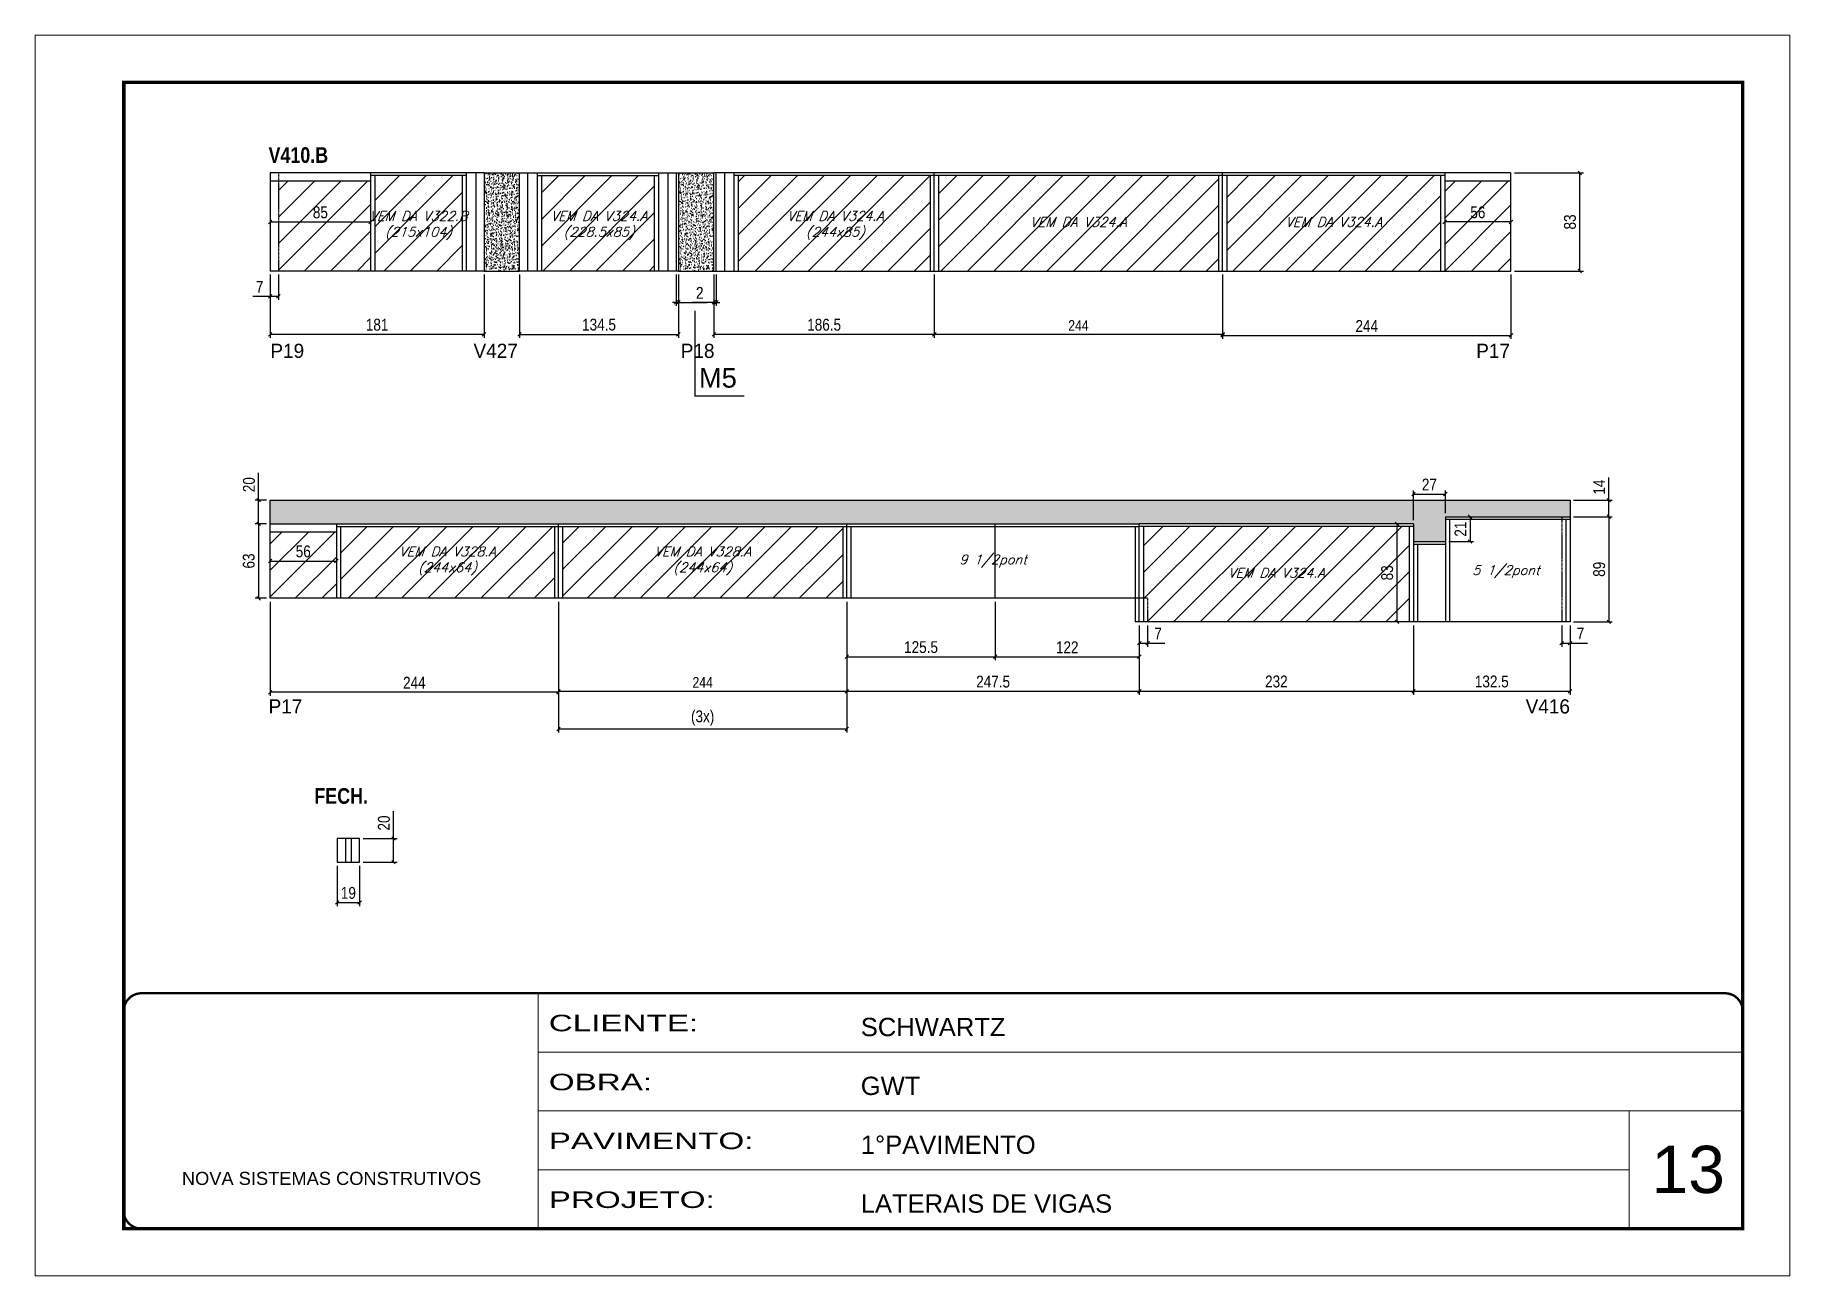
# Model space of a CAD drawing. Extents: x 13154 to 22413, y 1253 to 30260.
# Drawn here: x 13154 to 14639, y 25373 to 26423 of the extents above; entities that cross this region are included whole.
import ezdxf

# ---------------------------------------------------------------- set-up
doc = ezdxf.new("R2010")
doc.units = 0
for name, pattern in [('CONTINUO', [0]), ('DASHED', [0.75, 0.5, -0.25]), ('HIDDEN', [0.375, 0.25, -0.125])]:
    doc.linetypes.add(name, pattern=pattern)
for name, color, linetype in [('5', 5, 'Continuous'), ('COTA', 241, 'Continuous'), ('NOMENCLATURA', 7, 'Continuous'), ('Painéis', 200, 'Continuous'), ('SARR_2.2x7', 40, 'Continuous'), ('SARR_3.5x7', 81, 'Continuous'), ('texto', 7, 'Continuous')]:
    doc.layers.add(name, color=color, linetype=linetype)
for name, color, linetype, lineweight in [('CARIMBO', 255, 'Continuous', 9), ('Folhas', 255, 'Continuous', 9), ('Hachura', 251, 'Continuous', 9), ('SARRAFO DE PRESSAO', 251, 'DASHED', 9)]:
    doc.layers.add(name, color=color, linetype=linetype, lineweight=lineweight)
doc.styles.add('ARIAL', font='arial.ttf')
doc.styles.add('COTA TECNICA', font='techl___.ttf', dxfattribs={"height": 10})
doc.styles.add('COTA TECNICA-50', font='techl___.ttf', dxfattribs={"height": 9})
doc.styles.add('Romans', font='romans.shx')
doc.styles.add('ROMAS860', font='ROMAS860.SHX')
doc.styles.get("Standard").update_dxf_attribs({"font": 'arial.ttf'})
doc.styles.add('TECNICA', font='techb___.ttf', dxfattribs={"height": 10})
doc.styles.add('Tecnologia', font='')
doc.styles.get('Tecnologia').set_extended_font_data('Forgotten Futurist')
doc.dimstyles.new('COTA PAINEL-50', dxfattribs={"dimtxt": 9, "dimasz": 3, "dimexe": 3, "dimexo": 3, "dimgap": 3, "dimtad": 1, "dimdec": 1, "dimzin": 12, "dimdsep": 46, "dimtxsty": 'COTA TECNICA-50', "dimblk1": 'OBLIQUE', "dimblk2": 'OBLIQUE', "dimsah": 1, "dimcen": 0.9, "dimclrd": 4, "dimclre": 4, "dimclrt": 240, "dimadec": 1, "dimazin": 3, "dimtfac": 1, "dimtdec": 1, "dimtmove": 0, "dimatfit": 3, "dimfxl": 1, "dimtolj": 1, "dimtzin": 12, "dimarcsym": 0})
doc.dimstyles.new('PAINEL', dxfattribs={"dimtxt": 10, "dimasz": 3, "dimexe": 3, "dimexo": 3, "dimgap": 3, "dimtad": 1, "dimdec": 1, "dimzin": 12, "dimdsep": 46, "dimtxsty": 'COTA TECNICA', "dimblk1": 'OBLIQUE', "dimblk2": 'OBLIQUE', "dimsah": 1, "dimcen": 0.9, "dimclrd": 4, "dimclre": 4, "dimclrt": 240, "dimadec": 1, "dimazin": 3, "dimtfac": 1, "dimtdec": 1, "dimtmove": 0, "dimatfit": 3, "dimfxl": 1, "dimtolj": 1, "dimtzin": 12, "dimarcsym": 0})

msp = doc.modelspace()

# ---------------------------------------------------------------- texts
at = {"layer": '5', "linetype": 'Continuous', "style": 'ROMAS860'}
for s, p in [('P19', (13353.51, 26150.27)), ('V427', (13525.41, 26150.27)), ('P18', (13700.77, 26150.27)), ('P17', (14373.93, 26150.27)), ('P17', (13351.98, 25849.38)), ('V416', (14415.75, 25849.38))]:
    msp.add_text(s, height=12, rotation=0.00004, dxfattribs=at).set_placement(p)
at = {"layer": 'CARIMBO', "style": 'ARIAL'}
msp.add_text('13', height=40, dxfattribs=at).set_placement((14522.24, 25443.59))
at = {"layer": 'NOMENCLATURA', "style": 'TECNICA'}
for s, p in [('V410.B', (13351.93, 26315.34)), ('FECH.', (13390.71, 25772.99))]:
    msp.add_text(s, height=13.2, dxfattribs=at).set_placement(p)
at = {"layer": 'NOMENCLATURA', "linetype": 'Continuous'}
msp.add_text('M5', height=16.5, dxfattribs=at).set_placement((13716.19, 26125.12))
at = {"layer": 'texto', "color": 2, "char_height": 8, "attachment_point": 5, "style": 'Romans'}
for s, insert in [('{\\Q19;\\C256;VEM DA V322.B^J(215x104)}', (13478.81, 26262.32)), ('{\\Q19;\\C256;VEM DA V324.A^J(228.5x85)}', (13631.56, 26262.32)), ('{\\Q19;\\C256;VEM DA V324.A^J(244x85)}', (13831.56, 26262.32)), ('{\\Q19;\\C256;VEM DA V324.A}', (14037.31, 26265.32)), ('{\\Q19;\\C256;VEM DA V324.A}', (14253.31, 26265.32)), ('{\\Q19;\\C256;VEM DA V328.A^J(244x64)}', (13503.31, 25978.39)), ('{\\Q19;\\C256;VEM DA V328.A^J(244x64)}', (13719.31, 25978.39)), ('{\\Q19;\\C256;9 1/2pont}', (13965.06, 25978.39)), ('{\\Q19;\\C256;5 1/2pont}', (14399.06, 25969.39)), ('{\\Q19;\\C256;VEM DA V324.A}', (14204.81, 25968.39))]:
    msp.add_mtext(s, dxfattribs=dict(at, insert=insert))

# ---------------------------------------------------------------- blocks, each defined once
blk = doc.blocks.new('9999999999')
at = {"color": 30, "linetype": 'CONTINUO'}
for p, q in [((98564.6, 34230.2), (98564.6, 34429.4)), ((98564.6, 34379.6), (99584, 34379.6)), ((98564.6, 34329.8), (99488, 34329.8)), ((99584, 34329.8), (99488, 34329.8)), ((99488, 34329.8), (99488, 34230.2)), ((98564.6, 34280), (99488, 34280))]:
    blk.add_line(p, q, dxfattribs=at)
at = {"color": 30, "linetype": 'CONTINUO', "const_width": 2}
blk.add_lwpolyline([(99584, 34230.2), (99584, 34414.4, 0.414214), (99569, 34429.4), (98229, 34429.4, 0.414214), (98214, 34414.4), (98214, 34245.2, 0.414214), (98229, 34230.2), (99584, 34230.2)], format="xyb", dxfattribs=at)
at = {"layer": 'Folhas'}
blk.add_lwpolyline([(98139, 34190.2), (99624, 34190.2), (99624, 35240.2), (98139, 35240.2)], close=True, dxfattribs=at)
at = {"layer": 'Folhas', "color": 30, "const_width": 3}
blk.add_lwpolyline([(98214, 34230.2), (99584, 34230.2), (99584, 35200.2), (98214, 35200.2)], close=True, dxfattribs=at)
at = {"color": 7, "linetype": 'Continuous', "ltscale": 5, "style": 'ARIAL'}
for s, height, p in [('SCHWARTZ', 15.48, (98837.7, 34393.1)), ('GWT', 15.48, (98837.7, 34343.3)), ('1°PAVIMENTO', 15.483, (98837.7, 34293.5)), ('NOVA SISTEMAS CONSTRUTIVOS', 11.059, (98263.2, 34267.2)), ('LATERAIS DE VIGAS', 15.483, (98837.7, 34243.7))]:
    blk.add_text(s, height=height, dxfattribs=at).set_placement(p)
at = {"layer": 'Folhas', "color": 7, "style": 'Tecnologia', "width": 1.5}
for s, p in [('CLIENTE:', (98573.7, 34397.2)), ('OBRA:', (98573.7, 34347.3)), ('PAVIMENTO:', (98573.7, 34297.5)), ('PROJETO:', (98573.7, 34247.7))]:
    blk.add_text(s, height=14, dxfattribs=at).set_placement(p)
blk = doc.blocks.new('_Oblique')
at = {"color": 0, "linetype": 'ByBlock', "lineweight": -2}
blk.add_line((-0.5, -0.5), (0.5, 0.5), dxfattribs=at)
blk = doc.blocks.new('*D1361')
at = {"layer": 'COTA', "color": 4, "linetype": 'ByBlock', "lineweight": -2, "transparency": 16777216}
for p, q in [((13353.3, 26220.8), (13353.3, 26167.2)), ((13534.3, 26220.8), (13534.3, 26167.2)), ((13534.3, 26170.2), (13353.3, 26170.2))]:
    blk.add_line(p, q, dxfattribs=at)
at = {"layer": 'Defpoints', "color": 0, "linetype": 'ByBlock', "transparency": 16777216}
for p in [(13353.3, 26223.8), (13534.3, 26223.8), (13353.3, 26170.2)]:
    blk.add_point(p, dxfattribs=at)
at = {"layer": 'COTA', "color": 4, "linetype": 'ByBlock', "lineweight": -2, "transparency": 16777216, "xscale": 3, "yscale": 3, "zscale": 3, "rotation": 180}
blk.add_blockref('_Oblique', (13353.3, 26170.2), dxfattribs=at)
at = {"layer": 'COTA', "color": 4, "linetype": 'ByBlock', "lineweight": -2, "transparency": 16777216, "xscale": 3, "yscale": 3, "zscale": 3}
blk.add_blockref('_Oblique', (13534.3, 26170.2), dxfattribs=at)
at = {"layer": 'COTA', "color": 240, "linetype": 'ByBlock', "transparency": 16777216, "insert": (13443.8, 26178.3), "char_height": 10, "attachment_point": 5, "style": 'COTA TECNICA'}
blk.add_mtext('\\A1;181', dxfattribs=at)
blk = doc.blocks.new('*D1362')
at = {"layer": 'COTA', "color": 4, "lineweight": -2, "transparency": 16777216}
for p, q in [((13353.3, 26220.8), (13353.3, 26199.3)), ((13360.3, 26220.8), (13360.3, 26199.3)), ((13353.3, 26202.3), (13338.6, 26202.3)), ((13360.3, 26202.3), (13353.3, 26202.3))]:
    blk.add_line(p, q, dxfattribs=at)
at = {"layer": 'Defpoints', "color": 0, "transparency": 16777216}
for p in [(13353.3, 26223.8), (13360.3, 26223.8), (13353.3, 26202.3)]:
    blk.add_point(p, dxfattribs=at)
at = {"layer": 'COTA', "color": 4, "lineweight": -2, "transparency": 16777216, "xscale": 3, "yscale": 3, "zscale": 3, "rotation": 180}
blk.add_blockref('_Oblique', (13353.3, 26202.3), dxfattribs=at)
at = {"layer": 'COTA', "color": 4, "lineweight": -2, "transparency": 16777216, "xscale": 3, "yscale": 3, "zscale": 3}
blk.add_blockref('_Oblique', (13360.3, 26202.3), dxfattribs=at)
at = {"layer": 'COTA', "color": 240, "transparency": 16777216, "insert": (13344.4, 26210.4), "char_height": 10, "attachment_point": 5, "style": 'COTA TECNICA'}
blk.add_mtext('\\A1;7', dxfattribs=at)
blk = doc.blocks.new('*D1363')
at = {"layer": 'COTA', "color": 4, "lineweight": -2, "transparency": 16777216}
blk.add_line((13353.3, 26265.3), (13438.3, 26265.3), dxfattribs=at)
at = {"layer": 'Defpoints', "color": 0, "transparency": 16777216}
for p in [(13353.3, 26265.3), (13438.3, 26265.3), (13438.3, 26265.3)]:
    blk.add_point(p, dxfattribs=at)
at = {"layer": 'COTA', "color": 4, "lineweight": -2, "transparency": 16777216, "xscale": 3, "yscale": 3, "zscale": 3, "rotation": 180}
blk.add_blockref('_Oblique', (13353.3, 26265.3), dxfattribs=at)
at = {"layer": 'COTA', "color": 4, "lineweight": -2, "transparency": 16777216, "xscale": 3, "yscale": 3, "zscale": 3}
blk.add_blockref('_Oblique', (13438.3, 26265.3), dxfattribs=at)
at = {"layer": 'COTA', "color": 240, "transparency": 16777216, "insert": (13395.8, 26273.4), "char_height": 10, "attachment_point": 5, "style": 'COTA TECNICA'}
blk.add_mtext('\\A1;85', dxfattribs=at)
blk = doc.blocks.new('*D1364')
at = {"layer": 'COTA', "color": 4, "linetype": 'ByBlock', "lineweight": -2, "transparency": 16777216}
for p, q in [((13564.3, 26220.8), (13564.3, 26167.2)), ((13698.8, 26220.8), (13698.8, 26167.2)), ((13564.3, 26170.2), (13698.8, 26170.2))]:
    blk.add_line(p, q, dxfattribs=at)
at = {"layer": 'Defpoints', "color": 0, "linetype": 'ByBlock', "transparency": 16777216}
for p in [(13564.3, 26223.8), (13698.8, 26223.8), (13698.8, 26170.2)]:
    blk.add_point(p, dxfattribs=at)
at = {"layer": 'COTA', "color": 4, "linetype": 'ByBlock', "lineweight": -2, "transparency": 16777216, "xscale": 3, "yscale": 3, "zscale": 3, "rotation": 180}
blk.add_blockref('_Oblique', (13564.3, 26170.2), dxfattribs=at)
at = {"layer": 'COTA', "color": 4, "linetype": 'ByBlock', "lineweight": -2, "transparency": 16777216, "xscale": 3, "yscale": 3, "zscale": 3}
blk.add_blockref('_Oblique', (13698.8, 26170.2), dxfattribs=at)
at = {"layer": 'COTA', "color": 240, "linetype": 'ByBlock', "transparency": 16777216, "insert": (13631.6, 26178.4), "char_height": 10, "attachment_point": 5, "style": 'COTA TECNICA'}
blk.add_mtext('\\A1;134.5', dxfattribs=at)
blk = doc.blocks.new('*D1365')
at = {"layer": 'COTA', "color": 4, "linetype": 'ByBlock', "lineweight": -2, "transparency": 16777216}
for p, q in [((13915.3, 26220.8), (13915.3, 26167.2)), ((14159.3, 26220.8), (14159.3, 26167.2)), ((14159.3, 26170.2), (13915.3, 26170.2))]:
    blk.add_line(p, q, dxfattribs=at)
at = {"layer": 'Defpoints', "color": 0, "linetype": 'ByBlock', "transparency": 16777216}
for p in [(13915.3, 26223.8), (14159.3, 26223.8), (13915.3, 26170.2)]:
    blk.add_point(p, dxfattribs=at)
at = {"layer": 'COTA', "color": 4, "linetype": 'ByBlock', "lineweight": -2, "transparency": 16777216, "xscale": 3, "yscale": 3, "zscale": 3, "rotation": 180}
blk.add_blockref('_Oblique', (13915.3, 26170.2), dxfattribs=at)
at = {"layer": 'COTA', "color": 4, "linetype": 'ByBlock', "lineweight": -2, "transparency": 16777216, "xscale": 3, "yscale": 3, "zscale": 3}
blk.add_blockref('_Oblique', (14159.3, 26170.2), dxfattribs=at)
at = {"layer": 'COTA', "color": 240, "linetype": 'ByBlock', "transparency": 16777216, "insert": (14037.3, 26177.7), "char_height": 9, "attachment_point": 5, "style": 'COTA TECNICA-50'}
blk.add_mtext('\\A1;244', dxfattribs=at)
blk = doc.blocks.new('*D1367')
at = {"layer": 'COTA', "color": 4, "linetype": 'ByBlock', "lineweight": -2, "transparency": 16777216}
for p, q in [((14159.3, 26220.8), (14159.3, 26166.3)), ((14403.3, 26220.8), (14403.3, 26166.3)), ((14159.3, 26169.3), (14403.3, 26169.3))]:
    blk.add_line(p, q, dxfattribs=at)
at = {"layer": 'Defpoints', "color": 0, "linetype": 'ByBlock', "transparency": 16777216}
for p in [(14159.3, 26223.8), (14403.3, 26223.8), (14403.3, 26169.3)]:
    blk.add_point(p, dxfattribs=at)
at = {"layer": 'COTA', "color": 4, "linetype": 'ByBlock', "lineweight": -2, "transparency": 16777216, "xscale": 3, "yscale": 3, "zscale": 3, "rotation": 180}
blk.add_blockref('_Oblique', (14159.3, 26169.3), dxfattribs=at)
at = {"layer": 'COTA', "color": 4, "linetype": 'ByBlock', "lineweight": -2, "transparency": 16777216, "xscale": 3, "yscale": 3, "zscale": 3}
blk.add_blockref('_Oblique', (14403.3, 26169.3), dxfattribs=at)
at = {"layer": 'COTA', "color": 240, "linetype": 'ByBlock', "transparency": 16777216, "insert": (14281.3, 26177.3), "char_height": 10, "attachment_point": 5, "style": 'COTA TECNICA'}
blk.add_mtext('\\A1;244', dxfattribs=at)
blk = doc.blocks.new('*D1368')
at = {"layer": 'COTA', "color": 4, "linetype": 'ByBlock', "lineweight": -2, "transparency": 16777216}
for p, q in [((13728.8, 26220.8), (13728.8, 26167.2)), ((13915.3, 26220.8), (13915.3, 26167.2)), ((13915.3, 26170.2), (13728.8, 26170.2))]:
    blk.add_line(p, q, dxfattribs=at)
at = {"layer": 'Defpoints', "color": 0, "linetype": 'ByBlock', "transparency": 16777216}
for p in [(13728.8, 26223.8), (13915.3, 26223.8), (13728.8, 26170.2)]:
    blk.add_point(p, dxfattribs=at)
at = {"layer": 'COTA', "color": 4, "linetype": 'ByBlock', "lineweight": -2, "transparency": 16777216, "xscale": 3, "yscale": 3, "zscale": 3, "rotation": 180}
blk.add_blockref('_Oblique', (13728.8, 26170.2), dxfattribs=at)
at = {"layer": 'COTA', "color": 4, "linetype": 'ByBlock', "lineweight": -2, "transparency": 16777216, "xscale": 3, "yscale": 3, "zscale": 3}
blk.add_blockref('_Oblique', (13915.3, 26170.2), dxfattribs=at)
at = {"layer": 'COTA', "color": 240, "linetype": 'ByBlock', "transparency": 16777216, "insert": (13822.1, 26178.3), "char_height": 10, "attachment_point": 5, "style": 'COTA TECNICA'}
blk.add_mtext('\\A1;186.5', dxfattribs=at)
blk = doc.blocks.new('*D1369')
at = {"layer": 'COTA', "color": 4, "linetype": 'ByBlock', "lineweight": -2, "transparency": 16777216}
for p, q in [((13728.8, 26220.8), (13728.8, 26194.3)), ((13730.8, 26220.8), (13730.8, 26194.3)), ((13728.8, 26197.3), (13710.7, 26197.3)), ((13730.8, 26197.3), (13728.8, 26197.3)), ((13730.8, 26197.3), (13733.8, 26197.3))]:
    blk.add_line(p, q, dxfattribs=at)
at = {"layer": 'Defpoints', "color": 0, "linetype": 'ByBlock', "transparency": 16777216}
for p in [(13728.8, 26223.8), (13730.8, 26223.8), (13728.8, 26197.3)]:
    blk.add_point(p, dxfattribs=at)
at = {"layer": 'COTA', "color": 4, "linetype": 'ByBlock', "lineweight": -2, "transparency": 16777216, "xscale": 3, "yscale": 3, "zscale": 3}
blk.add_blockref('_Oblique', (13728.8, 26197.3), dxfattribs=at)
at = {"layer": 'COTA', "color": 4, "linetype": 'ByBlock', "lineweight": -2, "transparency": 16777216, "xscale": 3, "yscale": 3, "zscale": 3, "rotation": 180}
blk.add_blockref('_Oblique', (13730.8, 26197.3), dxfattribs=at)
at = {"layer": 'COTA', "color": 240, "linetype": 'ByBlock', "transparency": 16777216, "insert": (13716.8, 26205.3), "char_height": 10, "attachment_point": 5, "style": 'COTA TECNICA'}
blk.add_mtext('\\A1;2', dxfattribs=at)
blk = doc.blocks.new('*D1366')
at = {"layer": 'COTA', "color": 4, "lineweight": -2, "transparency": 16777216}
blk.add_line((14403.3, 26265.3), (14347.3, 26265.3), dxfattribs=at)
at = {"layer": 'Defpoints', "color": 0, "transparency": 16777216}
for p in [(14347.3, 26265.3), (14347.3, 26265.3), (14403.3, 26265.3)]:
    blk.add_point(p, dxfattribs=at)
at = {"layer": 'COTA', "color": 4, "lineweight": -2, "transparency": 16777216, "xscale": 3, "yscale": 3, "zscale": 3, "rotation": 180}
blk.add_blockref('_Oblique', (14347.3, 26265.3), dxfattribs=at)
at = {"layer": 'COTA', "color": 4, "lineweight": -2, "transparency": 16777216, "xscale": 3, "yscale": 3, "zscale": 3}
blk.add_blockref('_Oblique', (14403.3, 26265.3), dxfattribs=at)
at = {"layer": 'COTA', "color": 240, "transparency": 16777216, "insert": (14375.3, 26273.4), "char_height": 10, "attachment_point": 5, "style": 'COTA TECNICA'}
blk.add_mtext('\\A1;56', dxfattribs=at)
blk = doc.blocks.new('*D1370')
at = {"layer": 'COTA', "color": 4, "lineweight": -2, "transparency": 16777216}
for p, q in [((13696.8, 26220.8), (13696.8, 26194.3)), ((13698.8, 26220.8), (13698.8, 26194.3)), ((13696.8, 26197.3), (13693.8, 26197.3)), ((13696.8, 26197.3), (13698.8, 26197.3)), ((13698.8, 26197.3), (13723, 26197.3))]:
    blk.add_line(p, q, dxfattribs=at)
at = {"layer": 'Defpoints', "color": 0, "transparency": 16777216}
for p in [(13696.8, 26223.8), (13698.8, 26223.8), (13698.8, 26197.3)]:
    blk.add_point(p, dxfattribs=at)
at = {"layer": 'COTA', "color": 4, "lineweight": -2, "transparency": 16777216, "xscale": 3, "yscale": 3, "zscale": 3}
blk.add_blockref('_Oblique', (13696.8, 26197.3), dxfattribs=at)
at = {"layer": 'COTA', "color": 4, "lineweight": -2, "transparency": 16777216, "xscale": 3, "yscale": 3, "zscale": 3, "rotation": 180}
blk.add_blockref('_Oblique', (13698.8, 26197.3), dxfattribs=at)
at = {"layer": 'COTA', "color": 240, "transparency": 16777216, "insert": (13716.9, 26205.3), "char_height": 10, "attachment_point": 5, "style": 'COTA TECNICA'}
blk.add_mtext('\\A1;2', dxfattribs=at)
blk = doc.blocks.new('*D1371')
at = {"layer": 'COTA', "color": 4, "lineweight": -2, "transparency": 16777216}
for p, q in [((14406.3, 26306.8), (14464.6, 26306.8)), ((14461.6, 26223.8), (14461.6, 26306.8)), ((14406.3, 26223.8), (14464.6, 26223.8))]:
    blk.add_line(p, q, dxfattribs=at)
at = {"layer": 'Defpoints', "color": 0, "transparency": 16777216}
for p in [(14403.3, 26306.8), (14461.6, 26306.8), (14403.3, 26223.8)]:
    blk.add_point(p, dxfattribs=at)
at = {"layer": 'COTA', "color": 4, "lineweight": -2, "transparency": 16777216, "xscale": 3, "yscale": 3, "zscale": 3}
for p, rotation in [((14461.6, 26306.8), 90), ((14461.6, 26223.8), 270)]:
    blk.add_blockref('_Oblique', p, dxfattribs=dict(at, rotation=rotation))
at = {"layer": 'COTA', "color": 240, "transparency": 16777216, "insert": (14453.3, 26265.3), "char_height": 10, "attachment_point": 5, "rotation": 90, "style": 'COTA TECNICA'}
blk.add_mtext('\\A1;83', dxfattribs=at)
blk = doc.blocks.new('*D1372')
at = {"layer": 'COTA', "color": 4, "linetype": 'ByBlock', "lineweight": -2, "transparency": 16777216}
for p, q in [((13597.3, 25943.9), (13597.3, 25865.2)), ((13841.3, 25943.9), (13841.3, 25865.2)), ((13597.3, 25868.2), (13841.3, 25868.2))]:
    blk.add_line(p, q, dxfattribs=at)
at = {"layer": 'Defpoints', "color": 0, "linetype": 'ByBlock', "transparency": 16777216}
for p in [(13597.3, 25946.9), (13841.3, 25946.9), (13841.3, 25868.2)]:
    blk.add_point(p, dxfattribs=at)
at = {"layer": 'COTA', "color": 4, "linetype": 'ByBlock', "lineweight": -2, "transparency": 16777216, "xscale": 3, "yscale": 3, "zscale": 3, "rotation": 180}
blk.add_blockref('_Oblique', (13597.3, 25868.2), dxfattribs=at)
at = {"layer": 'COTA', "color": 4, "linetype": 'ByBlock', "lineweight": -2, "transparency": 16777216, "xscale": 3, "yscale": 3, "zscale": 3}
blk.add_blockref('_Oblique', (13841.3, 25868.2), dxfattribs=at)
at = {"layer": 'COTA', "color": 240, "linetype": 'ByBlock', "transparency": 16777216, "insert": (13719.3, 25875.7), "char_height": 9, "attachment_point": 5, "style": 'COTA TECNICA-50'}
blk.add_mtext('\\A1;244', dxfattribs=at)
blk = doc.blocks.new('*D1373')
at = {"layer": 'COTA', "color": 4, "linetype": 'ByBlock', "lineweight": -2, "transparency": 16777216}
for p, q in [((13353.3, 25943.9), (13353.3, 25864.3)), ((13597.3, 25943.9), (13597.3, 25864.3)), ((13597.3, 25867.3), (13353.3, 25867.3))]:
    blk.add_line(p, q, dxfattribs=at)
at = {"layer": 'Defpoints', "color": 0, "linetype": 'ByBlock', "transparency": 16777216}
for p in [(13353.3, 25946.9), (13597.3, 25946.9), (13353.3, 25867.3)]:
    blk.add_point(p, dxfattribs=at)
at = {"layer": 'COTA', "color": 4, "linetype": 'ByBlock', "lineweight": -2, "transparency": 16777216, "xscale": 3, "yscale": 3, "zscale": 3, "rotation": 180}
blk.add_blockref('_Oblique', (13353.3, 25867.3), dxfattribs=at)
at = {"layer": 'COTA', "color": 4, "linetype": 'ByBlock', "lineweight": -2, "transparency": 16777216, "xscale": 3, "yscale": 3, "zscale": 3}
blk.add_blockref('_Oblique', (13597.3, 25867.3), dxfattribs=at)
at = {"layer": 'COTA', "color": 240, "linetype": 'ByBlock', "transparency": 16777216, "insert": (13475.3, 25875.4), "char_height": 10, "attachment_point": 5, "style": 'COTA TECNICA'}
blk.add_mtext('\\A1;244', dxfattribs=at)
blk = doc.blocks.new('*D1374')
at = {"layer": 'COTA', "color": 4, "linetype": 'ByBlock', "lineweight": -2, "transparency": 16777216}
for p, q in [((13841.3, 25943.9), (13841.3, 25865.2)), ((14088.8, 25923.9), (14088.8, 25865.2)), ((13841.3, 25868.2), (14088.8, 25868.2))]:
    blk.add_line(p, q, dxfattribs=at)
at = {"layer": 'Defpoints', "color": 0, "linetype": 'ByBlock', "transparency": 16777216}
for p in [(13841.3, 25946.9), (14088.8, 25926.9), (14088.8, 25868.2)]:
    blk.add_point(p, dxfattribs=at)
at = {"layer": 'COTA', "color": 4, "linetype": 'ByBlock', "lineweight": -2, "transparency": 16777216, "xscale": 3, "yscale": 3, "zscale": 3, "rotation": 180}
blk.add_blockref('_Oblique', (13841.3, 25868.2), dxfattribs=at)
at = {"layer": 'COTA', "color": 4, "linetype": 'ByBlock', "lineweight": -2, "transparency": 16777216, "xscale": 3, "yscale": 3, "zscale": 3}
blk.add_blockref('_Oblique', (14088.8, 25868.2), dxfattribs=at)
at = {"layer": 'COTA', "color": 240, "linetype": 'ByBlock', "transparency": 16777216, "insert": (13965.1, 25876.3), "char_height": 10, "attachment_point": 5, "style": 'COTA TECNICA'}
blk.add_mtext('\\A1;247.5', dxfattribs=at)
blk = doc.blocks.new('*D1375')
at = {"layer": 'COTA', "color": 4, "lineweight": -2, "transparency": 16777216}
for p, q in [((13841.3, 25943.9), (13841.3, 25894.4)), ((13966.8, 25943.9), (13966.8, 25894.4)), ((13841.3, 25897.4), (13966.8, 25897.4))]:
    blk.add_line(p, q, dxfattribs=at)
at = {"layer": 'Defpoints', "color": 0, "transparency": 16777216}
for p in [(13841.3, 25946.9), (13966.8, 25946.9), (13966.8, 25897.4)]:
    blk.add_point(p, dxfattribs=at)
at = {"layer": 'COTA', "color": 4, "lineweight": -2, "transparency": 16777216, "xscale": 3, "yscale": 3, "zscale": 3, "rotation": 180}
blk.add_blockref('_Oblique', (13841.3, 25897.4), dxfattribs=at)
at = {"layer": 'COTA', "color": 4, "lineweight": -2, "transparency": 16777216, "xscale": 3, "yscale": 3, "zscale": 3}
blk.add_blockref('_Oblique', (13966.8, 25897.4), dxfattribs=at)
at = {"layer": 'COTA', "color": 240, "transparency": 16777216, "insert": (13904.1, 25905.5), "char_height": 10, "attachment_point": 5, "style": 'COTA TECNICA'}
blk.add_mtext('\\A1;125.5', dxfattribs=at)
blk = doc.blocks.new('*D1376')
at = {"layer": 'COTA', "color": 4, "lineweight": -2, "transparency": 16777216}
for p, q in [((13966.8, 25943.9), (13966.8, 25894.4)), ((14088.8, 25923.9), (14088.8, 25894.4)), ((13966.8, 25897.4), (14088.8, 25897.4))]:
    blk.add_line(p, q, dxfattribs=at)
at = {"layer": 'Defpoints', "color": 0, "transparency": 16777216}
for p in [(13966.8, 25946.9), (14088.8, 25926.9), (14088.8, 25897.4)]:
    blk.add_point(p, dxfattribs=at)
at = {"layer": 'COTA', "color": 4, "lineweight": -2, "transparency": 16777216, "xscale": 3, "yscale": 3, "zscale": 3, "rotation": 180}
blk.add_blockref('_Oblique', (13966.8, 25897.4), dxfattribs=at)
at = {"layer": 'COTA', "color": 4, "lineweight": -2, "transparency": 16777216, "xscale": 3, "yscale": 3, "zscale": 3}
blk.add_blockref('_Oblique', (14088.8, 25897.4), dxfattribs=at)
at = {"layer": 'COTA', "color": 240, "transparency": 16777216, "insert": (14027.8, 25905.4), "char_height": 10, "attachment_point": 5, "style": 'COTA TECNICA'}
blk.add_mtext('\\A1;122', dxfattribs=at)
blk = doc.blocks.new('*D1377')
at = {"layer": 'COTA', "color": 4, "lineweight": -2, "transparency": 16777216}
for p, q in [((13597.3, 25943.9), (13597.3, 25833.3)), ((13841.3, 25943.9), (13841.3, 25833.3)), ((13597.3, 25836.3), (13841.3, 25836.3))]:
    blk.add_line(p, q, dxfattribs=at)
at = {"layer": 'Defpoints', "color": 0, "transparency": 16777216}
for p in [(13597.3, 25946.9), (13841.3, 25946.9), (13841.3, 25836.3)]:
    blk.add_point(p, dxfattribs=at)
at = {"layer": 'COTA', "color": 4, "lineweight": -2, "transparency": 16777216, "xscale": 3, "yscale": 3, "zscale": 3, "rotation": 180}
blk.add_blockref('_Oblique', (13597.3, 25836.3), dxfattribs=at)
at = {"layer": 'COTA', "color": 4, "lineweight": -2, "transparency": 16777216, "xscale": 3, "yscale": 3, "zscale": 3}
blk.add_blockref('_Oblique', (13841.3, 25836.3), dxfattribs=at)
at = {"layer": 'COTA', "color": 240, "transparency": 16777216, "insert": (13719.3, 25845.5), "char_height": 10, "attachment_point": 5, "style": 'COTA TECNICA'}
blk.add_mtext('\\A1;(3x)', dxfattribs=at)
blk = doc.blocks.new('*D1378')
at = {"layer": 'COTA', "color": 4, "linetype": 'ByBlock', "lineweight": -2, "transparency": 16777216}
for p, q in [((14320.8, 25923.9), (14320.8, 25865.2)), ((14453.3, 25923.9), (14453.3, 25865.2)), ((14320.8, 25868.2), (14453.3, 25868.2))]:
    blk.add_line(p, q, dxfattribs=at)
at = {"layer": 'Defpoints', "color": 0, "linetype": 'ByBlock', "transparency": 16777216}
for p in [(14320.8, 25926.9), (14453.3, 25926.9), (14453.3, 25868.2)]:
    blk.add_point(p, dxfattribs=at)
at = {"layer": 'COTA', "color": 4, "linetype": 'ByBlock', "lineweight": -2, "transparency": 16777216, "xscale": 3, "yscale": 3, "zscale": 3, "rotation": 180}
blk.add_blockref('_Oblique', (14320.8, 25868.2), dxfattribs=at)
at = {"layer": 'COTA', "color": 4, "linetype": 'ByBlock', "lineweight": -2, "transparency": 16777216, "xscale": 3, "yscale": 3, "zscale": 3}
blk.add_blockref('_Oblique', (14453.3, 25868.2), dxfattribs=at)
at = {"layer": 'COTA', "color": 240, "linetype": 'ByBlock', "transparency": 16777216, "insert": (14387.1, 25876.4), "char_height": 10, "attachment_point": 5, "style": 'COTA TECNICA'}
blk.add_mtext('\\A1;132.5', dxfattribs=at)
blk = doc.blocks.new('*D1379')
at = {"layer": 'COTA', "color": 4, "lineweight": -2, "transparency": 16777216}
for p, q in [((14456.3, 26015.9), (14489.1, 26015.9)), ((14486.1, 26015.9), (14486.1, 25926.9)), ((14456.3, 25926.9), (14489.1, 25926.9))]:
    blk.add_line(p, q, dxfattribs=at)
at = {"layer": 'Defpoints', "color": 0, "transparency": 16777216}
for p in [(14453.3, 26015.9), (14453.3, 25926.9), (14486.1, 25926.9)]:
    blk.add_point(p, dxfattribs=at)
at = {"layer": 'COTA', "color": 4, "lineweight": -2, "transparency": 16777216, "xscale": 3, "yscale": 3, "zscale": 3}
for p, rotation in [((14486.1, 26015.9), 90), ((14486.1, 25926.9), 270)]:
    blk.add_blockref('_Oblique', p, dxfattribs=dict(at, rotation=rotation))
at = {"layer": 'COTA', "color": 240, "transparency": 16777216, "insert": (14478, 25971.4), "char_height": 10, "attachment_point": 5, "rotation": 90, "style": 'COTA TECNICA'}
blk.add_mtext('\\A1;89', dxfattribs=at)
blk = doc.blocks.new('*D1380')
at = {"layer": 'COTA', "color": 4, "lineweight": -2, "transparency": 16777216}
for p, q in [((14486.1, 26029.9), (14486.1, 26049)), ((14456.3, 26029.9), (14489.1, 26029.9)), ((14486.1, 26015.9), (14486.1, 26029.9)), ((14456.3, 26015.9), (14489.1, 26015.9))]:
    blk.add_line(p, q, dxfattribs=at)
at = {"layer": 'Defpoints', "color": 0, "transparency": 16777216}
for p in [(14453.3, 26029.9), (14486.1, 26029.9), (14453.3, 26015.9)]:
    blk.add_point(p, dxfattribs=at)
at = {"layer": 'COTA', "color": 4, "lineweight": -2, "transparency": 16777216, "xscale": 3, "yscale": 3, "zscale": 3}
for p, rotation in [((14486.1, 26029.9), 90), ((14486.1, 26015.9), 270)]:
    blk.add_blockref('_Oblique', p, dxfattribs=dict(at, rotation=rotation))
at = {"layer": 'COTA', "color": 240, "transparency": 16777216, "insert": (14478, 26040.9), "char_height": 10, "attachment_point": 5, "rotation": 90, "style": 'COTA TECNICA'}
blk.add_mtext('\\A1;14', dxfattribs=at)
blk = doc.blocks.new('*D1381')
at = {"layer": 'COTA', "color": 4, "lineweight": -2, "transparency": 16777216}
for p, q in [((14446.3, 25923.9), (14446.3, 25905.9)), ((14453.3, 25923.9), (14453.3, 25905.9)), ((14446.3, 25908.9), (14453.3, 25908.9)), ((14453.3, 25908.9), (14468, 25908.9))]:
    blk.add_line(p, q, dxfattribs=at)
at = {"layer": 'Defpoints', "color": 0, "transparency": 16777216}
for p in [(14446.3, 25926.9), (14453.3, 25926.9), (14453.3, 25908.9)]:
    blk.add_point(p, dxfattribs=at)
at = {"layer": 'COTA', "color": 4, "lineweight": -2, "transparency": 16777216, "xscale": 3, "yscale": 3, "zscale": 3, "rotation": 180}
blk.add_blockref('_Oblique', (14446.3, 25908.9), dxfattribs=at)
at = {"layer": 'COTA', "color": 4, "lineweight": -2, "transparency": 16777216, "xscale": 3, "yscale": 3, "zscale": 3}
blk.add_blockref('_Oblique', (14453.3, 25908.9), dxfattribs=at)
at = {"layer": 'COTA', "color": 240, "transparency": 16777216, "insert": (14462.2, 25917), "char_height": 10, "attachment_point": 5, "style": 'COTA TECNICA'}
blk.add_mtext('\\A1;7', dxfattribs=at)
blk = doc.blocks.new('*D1382')
at = {"layer": 'COTA', "color": 4, "lineweight": -2, "transparency": 16777216}
for p, q in [((14320.8, 26012.9), (14320.8, 26038.1)), ((14320.8, 26035.1), (14347.8, 26035.1)), ((14347.8, 26018.9), (14347.8, 26038.1))]:
    blk.add_line(p, q, dxfattribs=at)
at = {"layer": 'Defpoints', "color": 0, "transparency": 16777216}
for p in [(14347.8, 26035.1), (14320.8, 26009.9), (14347.8, 26015.9)]:
    blk.add_point(p, dxfattribs=at)
at = {"layer": 'COTA', "color": 4, "lineweight": -2, "transparency": 16777216, "xscale": 3, "yscale": 3, "zscale": 3, "rotation": 180}
blk.add_blockref('_Oblique', (14320.8, 26035.1), dxfattribs=at)
at = {"layer": 'COTA', "color": 4, "lineweight": -2, "transparency": 16777216, "xscale": 3, "yscale": 3, "zscale": 3}
blk.add_blockref('_Oblique', (14347.8, 26035.1), dxfattribs=at)
at = {"layer": 'COTA', "color": 240, "transparency": 16777216, "insert": (14334.3, 26043.1), "char_height": 10, "attachment_point": 5, "style": 'COTA TECNICA'}
blk.add_mtext('\\A1;27', dxfattribs=at)
blk = doc.blocks.new('*D1383')
at = {"layer": 'COTA', "color": 4, "lineweight": -2, "transparency": 16777216}
for p, q in [((14350.8, 26015.9), (14371.7, 26015.9)), ((14368.7, 26015.9), (14368.7, 25994.9)), ((14350.8, 25994.9), (14371.7, 25994.9))]:
    blk.add_line(p, q, dxfattribs=at)
at = {"layer": 'Defpoints', "color": 0, "transparency": 16777216}
for p in [(14347.8, 26015.9), (14347.8, 25994.9), (14368.7, 25994.9)]:
    blk.add_point(p, dxfattribs=at)
at = {"layer": 'COTA', "color": 4, "lineweight": -2, "transparency": 16777216, "xscale": 3, "yscale": 3, "zscale": 3}
for p, rotation in [((14368.7, 26015.9), 90), ((14368.7, 25994.9), 270)]:
    blk.add_blockref('_Oblique', p, dxfattribs=dict(at, rotation=rotation))
at = {"layer": 'COTA', "color": 240, "transparency": 16777216, "insert": (14360.6, 26005.4), "char_height": 10, "attachment_point": 5, "rotation": 90, "style": 'COTA TECNICA'}
blk.add_mtext('\\A1;21', dxfattribs=at)
blk = doc.blocks.new('*D1384')
at = {"layer": 'COTA', "color": 4, "lineweight": -2, "transparency": 16777216}
for p, q in [((14088.8, 25923.9), (14088.8, 25865.2)), ((14320.8, 25923.9), (14320.8, 25865.2)), ((14088.8, 25868.2), (14320.8, 25868.2))]:
    blk.add_line(p, q, dxfattribs=at)
at = {"layer": 'Defpoints', "color": 0, "transparency": 16777216}
for p in [(14088.8, 25926.9), (14320.8, 25926.9), (14320.8, 25868.2)]:
    blk.add_point(p, dxfattribs=at)
at = {"layer": 'COTA', "color": 4, "lineweight": -2, "transparency": 16777216, "xscale": 3, "yscale": 3, "zscale": 3, "rotation": 180}
blk.add_blockref('_Oblique', (14088.8, 25868.2), dxfattribs=at)
at = {"layer": 'COTA', "color": 4, "lineweight": -2, "transparency": 16777216, "xscale": 3, "yscale": 3, "zscale": 3}
blk.add_blockref('_Oblique', (14320.8, 25868.2), dxfattribs=at)
at = {"layer": 'COTA', "color": 240, "transparency": 16777216, "insert": (14204.8, 25876.4), "char_height": 10, "attachment_point": 5, "style": 'COTA TECNICA'}
blk.add_mtext('\\A1;232', dxfattribs=at)
blk = doc.blocks.new('*D1385')
at = {"layer": 'COTA', "color": 4, "lineweight": -2, "transparency": 16777216}
for p, q in [((13350.3, 26009.9), (13340.5, 26009.9)), ((13343.5, 26009.9), (13343.5, 25946.9)), ((13350.3, 25946.9), (13340.5, 25946.9))]:
    blk.add_line(p, q, dxfattribs=at)
at = {"layer": 'Defpoints', "color": 0, "transparency": 16777216}
for p in [(13353.3, 26009.9), (13343.5, 25946.9), (13353.3, 25946.9)]:
    blk.add_point(p, dxfattribs=at)
at = {"layer": 'COTA', "color": 4, "lineweight": -2, "transparency": 16777216, "xscale": 3, "yscale": 3, "zscale": 3}
for p, rotation in [((13343.5, 26009.9), 90), ((13343.5, 25946.9), 270)]:
    blk.add_blockref('_Oblique', p, dxfattribs=dict(at, rotation=rotation))
at = {"layer": 'COTA', "color": 240, "transparency": 16777216, "insert": (13335.2, 25978.4), "char_height": 10, "attachment_point": 5, "rotation": 90, "style": 'COTA TECNICA'}
blk.add_mtext('\\A1;63', dxfattribs=at)
blk = doc.blocks.new('*D1386')
at = {"layer": 'COTA', "color": 4, "lineweight": -2, "transparency": 16777216}
for p, q in [((13343.5, 26029.9), (13343.5, 26053.1)), ((13350.3, 26029.9), (13340.5, 26029.9)), ((13343.5, 26009.9), (13343.5, 26029.9)), ((13350.3, 26009.9), (13340.5, 26009.9))]:
    blk.add_line(p, q, dxfattribs=at)
at = {"layer": 'Defpoints', "color": 0, "transparency": 16777216}
for p in [(13343.5, 26029.9), (13353.3, 26029.9), (13353.3, 26009.9)]:
    blk.add_point(p, dxfattribs=at)
at = {"layer": 'COTA', "color": 4, "lineweight": -2, "transparency": 16777216, "xscale": 3, "yscale": 3, "zscale": 3}
for p, rotation in [((13343.5, 26029.9), 90), ((13343.5, 26009.9), 270)]:
    blk.add_blockref('_Oblique', p, dxfattribs=dict(at, rotation=rotation))
at = {"layer": 'COTA', "color": 240, "transparency": 16777216, "insert": (13335.4, 26043), "char_height": 10, "attachment_point": 5, "rotation": 90, "style": 'COTA TECNICA'}
blk.add_mtext('\\A1;20', dxfattribs=at)
blk = doc.blocks.new('*D1387')
at = {"layer": 'COTA', "color": 4, "lineweight": -2, "transparency": 16777216}
for p, q in [((14317.8, 26009.9), (14303.8, 26009.9)), ((14306.8, 26009.9), (14306.8, 25926.9)), ((14317.8, 25926.9), (14303.8, 25926.9))]:
    blk.add_line(p, q, dxfattribs=at)
at = {"layer": 'Defpoints', "color": 0, "transparency": 16777216}
for p in [(14320.8, 26009.9), (14306.8, 25926.9), (14320.8, 25926.9)]:
    blk.add_point(p, dxfattribs=at)
at = {"layer": 'COTA', "color": 4, "lineweight": -2, "transparency": 16777216, "xscale": 3, "yscale": 3, "zscale": 3}
for p, rotation in [((14306.8, 26009.9), 90), ((14306.8, 25926.9), 270)]:
    blk.add_blockref('_Oblique', p, dxfattribs=dict(at, rotation=rotation))
at = {"layer": 'COTA', "color": 240, "transparency": 16777216, "insert": (14298.6, 25968.4), "char_height": 10, "attachment_point": 5, "rotation": 90, "style": 'COTA TECNICA'}
blk.add_mtext('\\A1;83', dxfattribs=at)
blk = doc.blocks.new('*D1388')
at = {"layer": 'COTA', "color": 4, "lineweight": -2, "transparency": 16777216}
for p, q in [((14088.8, 25923.9), (14088.8, 25905.9)), ((14095.8, 25923.9), (14095.8, 25905.9)), ((14088.8, 25908.9), (14095.8, 25908.9)), ((14095.8, 25908.9), (14110.5, 25908.9))]:
    blk.add_line(p, q, dxfattribs=at)
at = {"layer": 'Defpoints', "color": 0, "transparency": 16777216}
for p in [(14088.8, 25926.9), (14095.8, 25926.9), (14095.8, 25908.9)]:
    blk.add_point(p, dxfattribs=at)
at = {"layer": 'COTA', "color": 4, "lineweight": -2, "transparency": 16777216, "xscale": 3, "yscale": 3, "zscale": 3, "rotation": 180}
blk.add_blockref('_Oblique', (14088.8, 25908.9), dxfattribs=at)
at = {"layer": 'COTA', "color": 4, "lineweight": -2, "transparency": 16777216, "xscale": 3, "yscale": 3, "zscale": 3}
blk.add_blockref('_Oblique', (14095.8, 25908.9), dxfattribs=at)
at = {"layer": 'COTA', "color": 240, "transparency": 16777216, "insert": (14104.7, 25917), "char_height": 10, "attachment_point": 5, "style": 'COTA TECNICA'}
blk.add_mtext('\\A1;7', dxfattribs=at)
blk = doc.blocks.new('*D1389')
at = {"layer": 'COTA', "color": 4, "lineweight": -2, "transparency": 16777216}
blk.add_line((13353.3, 25978.4), (13409.3, 25978.4), dxfattribs=at)
at = {"layer": 'Defpoints', "color": 0, "transparency": 16777216}
for p in [(13353.3, 25978.4), (13409.3, 25978.4), (13409.3, 25978.4)]:
    blk.add_point(p, dxfattribs=at)
at = {"layer": 'COTA', "color": 4, "lineweight": -2, "transparency": 16777216, "xscale": 3, "yscale": 3, "zscale": 3, "rotation": 180}
blk.add_blockref('_Oblique', (13353.3, 25978.4), dxfattribs=at)
at = {"layer": 'COTA', "color": 4, "lineweight": -2, "transparency": 16777216, "xscale": 3, "yscale": 3, "zscale": 3}
blk.add_blockref('_Oblique', (13409.3, 25978.4), dxfattribs=at)
at = {"layer": 'COTA', "color": 240, "transparency": 16777216, "insert": (13381.3, 25986.5), "char_height": 10, "attachment_point": 5, "style": 'COTA TECNICA'}
blk.add_mtext('\\A1;56', dxfattribs=at)
blk = doc.blocks.new('*D1390')
at = {"layer": 'COTA', "color": 4, "lineweight": -2, "transparency": 16777216}
for p, q in [((13410, 25720.6), (13410, 25686.4)), ((13429, 25720.6), (13429, 25686.4)), ((13410, 25689.4), (13429, 25689.4))]:
    blk.add_line(p, q, dxfattribs=at)
at = {"layer": 'Defpoints', "color": 0, "transparency": 16777216}
for p in [(13410, 25723.6), (13429, 25723.6), (13429, 25689.4)]:
    blk.add_point(p, dxfattribs=at)
at = {"layer": 'COTA', "color": 4, "lineweight": -2, "transparency": 16777216, "xscale": 3, "yscale": 3, "zscale": 3, "rotation": 180}
blk.add_blockref('_Oblique', (13410, 25689.4), dxfattribs=at)
at = {"layer": 'COTA', "color": 4, "lineweight": -2, "transparency": 16777216, "xscale": 3, "yscale": 3, "zscale": 3}
blk.add_blockref('_Oblique', (13429, 25689.4), dxfattribs=at)
at = {"layer": 'COTA', "color": 240, "transparency": 16777216, "insert": (13419.5, 25697.5), "char_height": 10, "attachment_point": 5, "style": 'COTA TECNICA'}
blk.add_mtext('\\A1;19', dxfattribs=at)
blk = doc.blocks.new('*D1391')
at = {"layer": 'COTA', "color": 4, "lineweight": -2, "transparency": 16777216}
for p, q in [((13457.7, 25743.6), (13457.7, 25766.8)), ((13432, 25743.6), (13460.7, 25743.6)), ((13457.7, 25723.6), (13457.7, 25743.6)), ((13432, 25723.6), (13460.7, 25723.6))]:
    blk.add_line(p, q, dxfattribs=at)
at = {"layer": 'Defpoints', "color": 0, "transparency": 16777216}
for p in [(13429, 25743.6), (13457.7, 25743.6), (13429, 25723.6)]:
    blk.add_point(p, dxfattribs=at)
at = {"layer": 'COTA', "color": 4, "lineweight": -2, "transparency": 16777216, "xscale": 3, "yscale": 3, "zscale": 3}
for p, rotation in [((13457.7, 25743.6), 90), ((13457.7, 25723.6), 270)]:
    blk.add_blockref('_Oblique', p, dxfattribs=dict(at, rotation=rotation))
at = {"layer": 'COTA', "color": 240, "transparency": 16777216, "insert": (13449.6, 25756.7), "char_height": 10, "attachment_point": 5, "rotation": 90, "style": 'COTA TECNICA'}
blk.add_mtext('\\A1;20', dxfattribs=at)

# ---------------------------------------------------------------- dimensions: what is measured, and where the dimension line sits
at = {"layer": 'COTA'}
for base, p1, p2, angle, picture, middle in [((14461.58, 26306.82), (14403.31, 26223.82), (14403.31, 26306.82), 90, '*D1371', (14453.33, 26265.32)), ((14347.31, 26265.32), (14403.31, 26265.32), (14347.31, 26265.32), 180, '*D1366', (14375.31, 26273.43)), ((13353.31, 26202.33), (13360.31, 26223.82), (13353.31, 26223.82), 180, '*D1362', (13344.45, 26210.41)), ((13343.46, 26029.89), (13353.31, 26009.89), (13353.31, 26029.89), 90, '*D1386', (13335.35, 26042.99)), ((14486.1, 26029.89), (14453.31, 26015.89), (14453.31, 26029.89), 90, '*D1380', (14478.03, 26040.94)), ((14368.68, 25994.89), (14347.81, 26015.89), (14347.81, 25994.89), 90, '*D1383', (14360.63, 26005.39)), ((14486.1, 25926.89), (14453.31, 26015.89), (14453.31, 25926.89), 90, '*D1379', (14478, 25971.39)), ((13343.46, 25946.89), (13353.31, 26009.89), (13353.31, 25946.89), 90, '*D1385', (13335.24, 25978.39)), ((14306.83, 25926.89), (14320.81, 26009.89), (14320.81, 25926.89), 90, '*D1387', (14298.59, 25968.39)), ((13457.67, 25743.59), (13429.01, 25723.59), (13429.01, 25743.59), 90, '*D1391', (13449.56, 25756.7))]:
    dim = msp.add_linear_dim(base=base, p1=p1, p2=p2, angle=angle, dimstyle='PAINEL', dxfattribs=at)
    dim.commit()
    dim.dimension.update_dxf_attribs({"geometry": picture, "text_midpoint": middle})
for base, p1, p2, picture, middle in [((13438.31, 26265.32), (13353.31, 26265.32), (13438.31, 26265.32), '*D1363', (13395.81, 26273.45)), ((14347.81, 26035.07), (14320.81, 26009.89), (14347.81, 26015.89), '*D1382', (14334.31, 26043.14)), ((13409.31, 25978.39), (13353.31, 25978.39), (13409.31, 25978.39), '*D1389', (13381.31, 25986.5)), ((13966.81, 25897.39), (13841.31, 25946.89), (13966.81, 25946.89), '*D1375', (13904.06, 25905.5)), ((14320.81, 25868.18), (14088.81, 25926.89), (14320.81, 25926.89), '*D1384', (14204.81, 25876.4)), ((14095.81, 25908.93), (14088.81, 25926.89), (14095.81, 25926.89), '*D1388', (14104.68, 25917)), ((14453.31, 25908.93), (14446.31, 25926.89), (14453.31, 25926.89), '*D1381', (14462.18, 25917)), ((13429.01, 25689.44), (13410.01, 25723.59), (13429.01, 25723.59), '*D1390', (13419.51, 25697.53))]:
    dim = msp.add_linear_dim(base=base, p1=p1, p2=p2, dimstyle='PAINEL', dxfattribs=at)
    dim.commit()
    dim.dimension.update_dxf_attribs({"geometry": picture, "text_midpoint": middle})
at = {"layer": 'COTA', "linetype": 'ByBlock'}
for base, p1, p2, picture, middle in [((13353.31, 26170.17), (13534.31, 26223.82), (13353.31, 26223.82), '*D1361', (13443.81, 26178.26)), ((13698.81, 26170.17), (13564.31, 26223.82), (13698.81, 26223.82), '*D1364', (13631.56, 26178.38)), ((13728.81, 26197.32), (13730.81, 26223.82), (13728.81, 26223.82), '*D1369', (13716.76, 26205.32)), ((13728.81, 26170.17), (13915.31, 26223.82), (13728.81, 26223.82), '*D1368', (13822.06, 26178.3)), ((13353.31, 25867.28), (13597.31, 25946.89), (13353.31, 25946.89), '*D1373', (13475.31, 25875.35))]:
    dim = msp.add_linear_dim(base=base, p1=p1, p2=p2, angle=180, dimstyle='PAINEL', dxfattribs=at)
    dim.commit()
    dim.dimension.update_dxf_attribs({"geometry": picture, "text_midpoint": middle})
at = {"layer": 'COTA'}
dim = msp.add_linear_dim(base=(13698.81, 26197.32), p1=(13696.81, 26223.82), p2=(13698.81, 26223.82), dimstyle='PAINEL', dxfattribs=at)
dim.commit()
dim.dimension.update_dxf_attribs({"geometry": '*D1370', "text_midpoint": (13716.92, 26197.32), "dimtype": 160})
at = {"layer": 'COTA', "linetype": 'ByBlock'}
dim = msp.add_linear_dim(base=(13915.31, 26170.17), p1=(14159.31, 26223.82), p2=(13915.31, 26223.82), dimstyle='COTA PAINEL-50', override={"dimarcsym": 1}, dxfattribs=at)
dim.commit()
dim.dimension.update_dxf_attribs({"geometry": '*D1365', "text_midpoint": (14037.31, 26177.73)})
for base, p1, p2, picture, middle in [((14403.31, 26169.27), (14159.31, 26223.82), (14403.31, 26223.82), '*D1367', (14281.31, 26177.34)), ((14088.81, 25868.18), (13841.31, 25946.89), (14088.81, 25926.89), '*D1374', (13965.06, 25876.29)), ((14453.31, 25868.18), (14320.81, 25926.89), (14453.31, 25926.89), '*D1378', (14387.06, 25876.4))]:
    dim = msp.add_linear_dim(base=base, p1=p1, p2=p2, dimstyle='PAINEL', dxfattribs=at)
    dim.commit()
    dim.dimension.update_dxf_attribs({"geometry": picture, "text_midpoint": middle})
dim = msp.add_linear_dim(base=(13841.31, 25868.18), p1=(13597.31, 25946.89), p2=(13841.31, 25946.89), angle=180, dimstyle='COTA PAINEL-50', override={"dimarcsym": 1}, dxfattribs=at)
dim.commit()
dim.dimension.update_dxf_attribs({"geometry": '*D1372', "text_midpoint": (13719.31, 25875.74)})
at = {"layer": 'COTA'}
dim = msp.add_linear_dim(base=(13841.31, 25836.28), p1=(13597.31, 25946.89), p2=(13841.31, 25946.89), text='(3x)', dimstyle='PAINEL', dxfattribs=at)
dim.commit()
dim.dimension.update_dxf_attribs({"geometry": '*D1377', "text_midpoint": (13719.31, 25845.5)})
dim = msp.add_linear_dim(base=(14088.81, 25897.39), p1=(13966.81, 25946.89), p2=(14088.81, 25926.89), dimstyle='PAINEL', override={"dimtmove": 1}, dxfattribs=at)
dim.commit()
dim.dimension.update_dxf_attribs({"geometry": '*D1376', "text_midpoint": (14027.81, 25905.45)})

# ---------------------------------------------------------------- hatches: boundary and pattern name
at = {"layer": 'COTA'}
h = msp.add_hatch(dxfattribs=at)
h.set_pattern_fill('AR-CONC', color=256, scale=0.03)
h.paths.add_polyline_path([(13564.31, 26306.82), (13534.31, 26306.82), (13534.31, 26223.82), (13564.31, 26223.82)])
h = msp.add_hatch(dxfattribs=at)
h.set_pattern_fill('AR-CONC', color=256, scale=0.03)
h.set_pattern_definition([(50, (164.5, 0), (5.4655401, -0.4781726), [0.5715, -6.2865]), (355, (164.5, 0), (-1.0573026, 5.7317054), [0.4572, -5.0292175]), (100.451445, (164.9555, -0.04), (4.4082374, 5.2535326), [0.4857003, -5.3427073]), (46.1842, (164.5, 1.524), (8.1323712, -1.2612698), [0.85725, -9.42975]), (96.635558, (165.178, 1.419), (7.122124, 7.4227837), [0.7285507, -8.0140682]), (351.18415, (164.5, 1.524), (7.122124, 7.4227837), [0.685799, -7.543792]), (21, (165.262, 1.143), (4.54843174, -3.06795595), [0.5715, -6.2865]), (326, (165.262, 1.143), (1.8540609, 5.525639), [0.4572, -5.0292]), (71.451445, (165.641, 0.8873), (6.4024926, 2.4576831), [0.4857003, -5.3426981]), (37.5, (164.5, 0), (0.0926581, 2.53665117), [0, -4.96824, 0, -5.1054, 0, -5.04825]), (7.5, (164.5, 0), (2.00458988, 3.00541724), [0, -2.91084, 0, -4.85394, 0, -1.92405]), (327.5, (162.8007, 0), (4.06771786, -0.17186232), [0, -1.905, 0, -5.9436, 0, -7.8867]), (317.5, (162.0387, 0), (4.44387544, 0.76279473), [0, -2.4765, 0, -3.94716, 0, -5.6007])])
h.paths.add_polyline_path([(13728.81, 26306.82), (13698.81, 26306.82), (13698.81, 26223.82), (13728.81, 26223.82)])
h = msp.add_hatch(dxfattribs=at)
h.set_pattern_fill('AR-CONC', color=256, scale=0.03)
h.set_pattern_definition([(50, (0, -45.1614), (5.4655401, -0.4781726), [0.5715, -6.2865]), (355, (0, -45.1614), (-1.0573026, 5.7317054), [0.4572, -5.0292175]), (100.451445, (0.4555, -45.201), (4.4082374, 5.2535326), [0.4857003, -5.3427073]), (46.1842, (0, -43.6374), (8.1323712, -1.2612698), [0.85725, -9.42975]), (96.635558, (0.678, -43.7425), (7.122124, 7.4227837), [0.7285507, -8.0140682]), (351.18415, (0, -43.637), (7.122124, 7.4227837), [0.685799, -7.543792]), (21, (0.762, -44.0184), (4.54843174, -3.06795595), [0.5715, -6.2865]), (326, (0.762, -44.0184), (1.8540609, 5.525639), [0.4572, -5.0292]), (71.451445, (1.141, -44.274), (6.4024926, 2.4576831), [0.4857003, -5.3426981]), (37.5, (0, -45.1614), (0.0926581, 2.53665117), [0, -4.96824, 0, -5.1054, 0, -5.04825]), (7.5, (0, -45.1614), (2.00458988, 3.00541724), [0, -2.91084, 0, -4.85394, 0, -1.92405]), (327.5, (-1.6993, -45.1614), (4.06771786, -0.17186232), [0, -1.905, 0, -5.9436, 0, -7.8867]), (317.5, (-2.4613, -45.1614), (4.44387544, 0.76279473), [0, -2.4765, 0, -3.94716, 0, -5.6007])])
h.paths.add_polyline_path([(14320.81, 26009.89), (14320.81, 25994.89), (14347.81, 25994.89), (14347.81, 26015.89), (14453.31, 26015.89), (14453.31, 26029.89), (13353.31, 26029.89), (13353.31, 26009.89), (14088.81, 26009.89)])
at = {"layer": 'Hachura', "linetype": 'ByBlock'}
h = msp.add_hatch(dxfattribs=at)
h.set_pattern_fill('ANSI31', color=256, scale=5)
h.paths.add_polyline_path([(13438.31, 26299.82), (13360.31, 26299.82), (13360.31, 26223.82), (13438.31, 26223.82)])
h.paths.add_polyline_path([(13515.81, 26304.62), (13441.81, 26304.62), (13441.81, 26223.82), (13515.81, 26223.82)])
h.paths.add_polyline_path([(13678.31, 26223.82), (13678.31, 26304.62), (13582.81, 26304.62), (13582.81, 26223.82)])
h.paths.add_polyline_path([(13911.81, 26223.82), (13911.81, 26304.62), (13749.31, 26304.62), (13749.31, 26223.82)])
h.paths.add_polyline_path([(14155.81, 26223.82), (14155.81, 26304.62), (13918.81, 26304.62), (13918.81, 26223.82)])
h.paths.add_polyline_path([(14343.81, 26223.82), (14343.81, 26304.62), (14162.81, 26304.62), (14162.81, 26223.82)])
h.paths.add_polyline_path([(14403.31, 26223.82), (14403.31, 26299.82), (14347.31, 26299.82), (14347.31, 26223.82)])
h = msp.add_hatch(dxfattribs=at)
h.set_pattern_fill('ANSI31', color=256, scale=5)
h.paths.add_polyline_path([(13409.31, 26002.89), (13353.31, 26002.89), (13353.31, 25946.89), (13409.31, 25946.89)])
h.paths.add_polyline_path([(13593.81, 25946.89), (13593.81, 26007.69), (13412.81, 26007.69), (13412.81, 25946.89)])
h.paths.add_polyline_path([(14317.31, 25926.89), (14317.31, 26007.69), (14092.31, 26007.69), (14092.31, 25946.89), (14095.81, 25946.89), (14095.81, 25926.89)])
h = msp.add_hatch(dxfattribs=at)
h.set_pattern_fill('ANSI31', color=256, scale=5)
h.paths.add_polyline_path([(13837.81, 25946.89), (13837.81, 26007.69), (13600.81, 26007.69), (13600.81, 25946.89)])

# ---------------------------------------------------------------- linework, layer by layer
at = {"layer": 'COTA'}
for p, q in [((13534.31, 26306.82), (13564.31, 26306.82)), ((13698.81, 26306.82), (13728.81, 26306.82)), ((13534.31, 26223.82), (13564.31, 26223.82)), ((13698.81, 26223.82), (13728.81, 26223.82)), ((14453.31, 26029.89), (14453.31, 26015.89)), ((14347.81, 25994.89), (14347.81, 25926.89)), ((14095.81, 25946.89), (14088.81, 25946.89)), ((14088.81, 25926.89), (14085.31, 25926.89))]:
    msp.add_line(p, q, dxfattribs=at)
at = {"layer": 'COTA', "linetype": 'ByBlock'}
for p, q in [((13579.31, 26306.82), (13579.31, 26223.82)), ((13353.31, 26009.89), (13353.31, 26029.89)), ((13353.31, 26029.89), (14453.31, 26029.89))]:
    msp.add_line(p, q, dxfattribs=at)
at = {"layer": 'NOMENCLATURA', "linetype": 'Continuous'}
for p in [(13712.66, 26190.09), (13754.54, 26117.92)]:
    msp.add_line(p, (13712.66, 26117.92), dxfattribs=at)
at = {"layer": 'Painéis', "linetype": 'Continuous'}
for p, q in [((13353.31, 26306.82), (13353.31, 26223.82)), ((13534.31, 26306.82), (13353.31, 26306.82)), ((13534.31, 26306.82), (13534.31, 26223.82)), ((13564.31, 26223.82), (13564.31, 26306.82)), ((13564.31, 26306.82), (13698.81, 26306.82)), ((13696.81, 26306.82), (13696.81, 26223.82)), ((13698.81, 26306.82), (13698.81, 26223.82)), ((14403.31, 26306.82), (13728.81, 26306.82)), ((13728.81, 26223.82), (13728.81, 26306.82)), ((13730.81, 26223.82), (13730.81, 26306.82)), ((13915.31, 26223.82), (13915.31, 26306.82)), ((14159.31, 26223.82), (14159.31, 26306.82)), ((14403.31, 26223.82), (14403.31, 26306.82)), ((13534.31, 26223.82), (13353.31, 26223.82)), ((13698.81, 26223.82), (13564.31, 26223.82)), ((13728.81, 26223.82), (14403.31, 26223.82)), ((13353.31, 25946.89), (13353.31, 26009.89)), ((13353.31, 26009.89), (14088.81, 26009.89)), ((13597.31, 25946.89), (13597.31, 26009.89)), ((13841.31, 25946.89), (13841.31, 26009.89)), ((13966.81, 25946.89), (13966.81, 26009.89)), ((14088.81, 25926.89), (14088.81, 26009.89)), ((14320.81, 26009.89), (14088.81, 26009.89)), ((14320.81, 26009.89), (14320.81, 25926.89)), ((14347.81, 26015.89), (14453.31, 26015.89)), ((14347.81, 26015.89), (14347.81, 25994.89)), ((14453.31, 26015.89), (14453.31, 25926.89)), ((14320.81, 25994.89), (14347.81, 25994.89)), ((14088.81, 25946.89), (13353.31, 25946.89)), ((14453.31, 25926.89), (14088.81, 25926.89)), ((13410.01, 25743.59), (13410.01, 25723.59)), ((13429.01, 25743.59), (13410.01, 25743.59)), ((13429.01, 25723.59), (13429.01, 25743.59)), ((13410.01, 25723.59), (13429.01, 25723.59))]:
    msp.add_line(p, q, dxfattribs=at)
at = {"layer": 'SARR_2.2x7', "linetype": 'Continuous'}
for p, q in [((13438.31, 26299.82), (13353.31, 26299.82)), ((13519.31, 26304.62), (13438.31, 26304.62)), ((13527.31, 26306.82), (13527.31, 26223.82)), ((13571.31, 26223.82), (13571.31, 26306.82)), ((13579.31, 26304.62), (13681.81, 26304.62)), ((13689.81, 26306.82), (13689.81, 26223.82)), ((13737.81, 26306.82), (13737.81, 26223.82)), ((13915.31, 26304.62), (13745.81, 26304.62)), ((14159.31, 26304.62), (13915.31, 26304.62)), ((14347.31, 26304.62), (14159.31, 26304.62)), ((14403.31, 26299.82), (14347.31, 26299.82)), ((13409.31, 26002.89), (13353.31, 26002.89)), ((13409.31, 26007.69), (13597.31, 26007.69)), ((13597.31, 26007.69), (13841.31, 26007.69)), ((13841.31, 26007.69), (14088.81, 26007.69)), ((14320.81, 26007.69), (14088.81, 26007.69)), ((14347.81, 26013.69), (14453.31, 26013.69)), ((14320.81, 25992.69), (14347.81, 25992.69)), ((13417.01, 25743.59), (13417.01, 25723.59)), ((13422.01, 25723.59), (13422.01, 25743.59))]:
    msp.add_line(p, q, dxfattribs=at)
at = {"layer": 'SARR_2.2x7', "linetype": 'HIDDEN'}
for p, q in [((13360.31, 26306.82), (13360.31, 26223.82)), ((14446.31, 26015.89), (14446.31, 25926.89)), ((14095.81, 25946.89), (14095.81, 25926.89))]:
    msp.add_line(p, q, dxfattribs=at)
at = {"layer": 'SARR_3.5x7'}
for p, q in [((13438.31, 26306.82), (13438.31, 26223.82)), ((13441.81, 26304.62), (13441.81, 26223.82)), ((13515.81, 26304.62), (13515.81, 26223.82)), ((13519.31, 26306.82), (13519.31, 26223.82)), ((13582.81, 26304.62), (13582.81, 26223.82)), ((13678.31, 26304.62), (13678.31, 26223.82)), ((13681.81, 26306.82), (13681.81, 26223.82)), ((13745.81, 26306.82), (13745.81, 26223.82)), ((13749.31, 26304.62), (13749.31, 26223.82)), ((13911.81, 26304.62), (13911.81, 26223.82)), ((13918.81, 26304.62), (13918.81, 26223.82)), ((14155.81, 26304.62), (14155.81, 26223.82)), ((14162.81, 26304.62), (14162.81, 26223.82)), ((14343.81, 26304.62), (14343.81, 26223.82)), ((14347.31, 26306.82), (14347.31, 26223.82)), ((13409.31, 26009.89), (13409.31, 25946.89)), ((13412.81, 26007.69), (13412.81, 25946.89)), ((13593.81, 26007.69), (13593.81, 25946.89)), ((13600.81, 26007.69), (13600.81, 25946.89)), ((13837.81, 26007.69), (13837.81, 25946.89)), ((13844.81, 26007.69), (13844.81, 25946.89)), ((14085.31, 26007.69), (14085.31, 25926.89)), ((14092.31, 26007.69), (14092.31, 25926.89)), ((14317.31, 26007.69), (14317.31, 25926.89)), ((14351.31, 26013.69), (14351.31, 25926.89)), ((14449.81, 26013.69), (14449.81, 25926.89)), ((14324.31, 25992.69), (14324.31, 25926.89))]:
    msp.add_line(p, q, dxfattribs=at)

# ---------------------------------------------------------------- block references
at = {"layer": 'SARRAFO DE PRESSAO', "color": 6, "linetype": 'ByBlock'}
msp.add_blockref('9999999999', (-84984.6, -8816.76), dxfattribs=at)

msp.set_redraw_order([(e.dxf.handle, doc.entitydb.next_handle()) for e in msp.query("TEXT MTEXT ATTDEF DIMENSION ARC_DIMENSION")])  # texts and dimensions are drawn at this point

doc.saveas('drawing.dxf')
